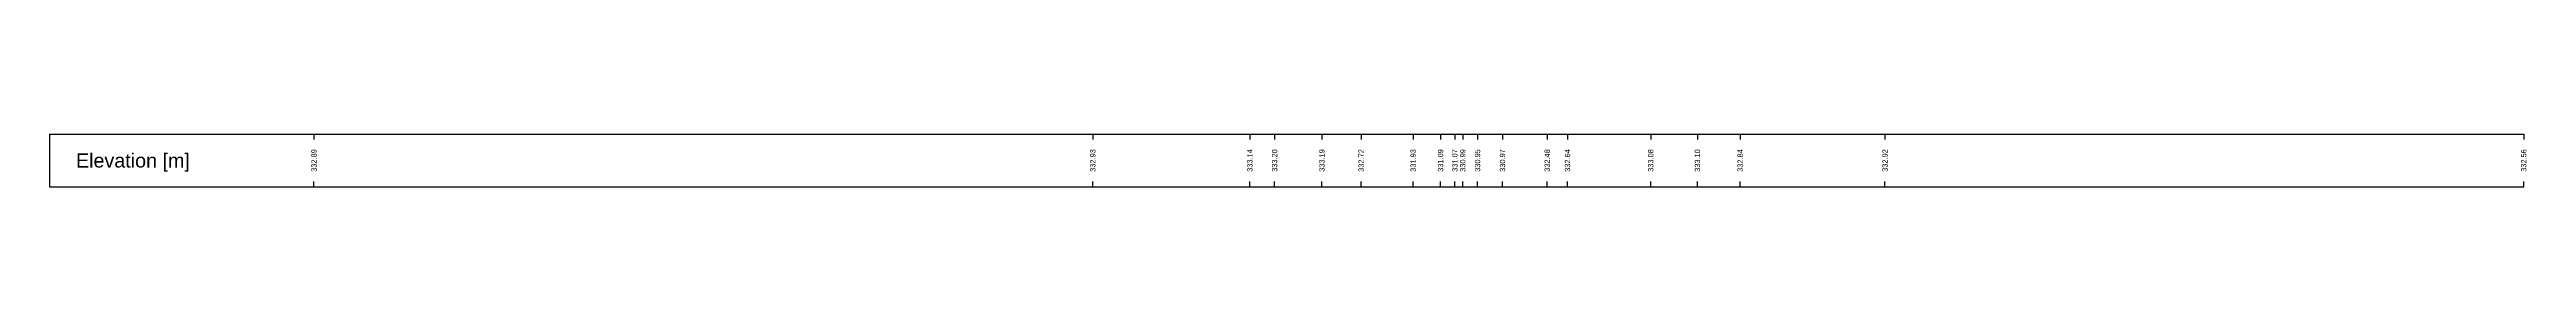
# Model space of a CAD drawing. Header units: millimetres. Extents: x -8 to 79, y -83 to 317.
# Drawn here: x -7.5 to 62.7, y 285.8 to 287.2 of the extents above; entities that cross this region are included whole.
import ezdxf
from ezdxf.enums import TextEntityAlignment as Align

# ---------------------------------------------------------------- set-up
doc = ezdxf.new("R2010")
doc.units = ezdxf.units.MM
doc.styles.get("Standard").update_dxf_attribs({"font": 'arial.ttf'})

msp = doc.modelspace()

# ---------------------------------------------------------------- linework, layer by layer
at = {"layer": 'band'}
for p, q in [((0, 287.25), (0, 287.1)), ((22.088, 287.25), (22.088, 287.1)), ((26.542, 287.25), (26.542, 287.1)), ((27.245, 287.25), (27.245, 287.1)), ((28.585, 287.25), (28.585, 287.1)), ((29.698, 287.25), (29.698, 287.1)), ((31.173, 287.25), (31.173, 287.1)), ((31.95, 287.25), (31.95, 287.1)), ((32.356, 287.25), (32.356, 287.1)), ((32.581, 287.25), (32.581, 287.1)), ((33, 287.25), (33, 287.1)), ((33.707, 287.25), (33.707, 287.1)), ((34.975, 287.25), (34.975, 287.1)), ((35.551, 287.25), (35.551, 287.1)), ((37.911, 287.25), (37.911, 287.1)), ((39.235, 287.25), (39.235, 287.1)), ((40.447, 287.25), (40.447, 287.1)), ((44.555, 287.25), (44.555, 287.1)), ((62.671, 287.25), (62.671, 287.1)), ((0, 285.75), (0, 285.9)), ((22.088, 285.75), (22.088, 285.9)), ((26.542, 285.75), (26.542, 285.9)), ((27.245, 285.75), (27.245, 285.9)), ((28.585, 285.75), (28.585, 285.9)), ((29.698, 285.75), (29.698, 285.9)), ((31.173, 285.75), (31.173, 285.9)), ((31.95, 285.75), (31.95, 285.9)), ((32.356, 285.75), (32.356, 285.9)), ((32.581, 285.75), (32.581, 285.9)), ((33, 285.75), (33, 285.9)), ((33.707, 285.75), (33.707, 285.9)), ((34.975, 285.75), (34.975, 285.9)), ((35.551, 285.75), (35.551, 285.9)), ((37.911, 285.75), (37.911, 285.9)), ((39.235, 285.75), (39.235, 285.9)), ((40.447, 285.75), (40.447, 285.9)), ((44.555, 285.75), (44.555, 285.9)), ((62.671, 285.75), (62.671, 285.9))]:
    msp.add_line(p, q, dxfattribs=at)
at = {"layer": 'frame'}
for p, q in [((-7.5, 287.25), (62.671, 287.25)), ((-7.5, 287.25), (-7.5, 285.75)), ((-7.5, 285.75), (62.671, 285.75))]:
    msp.add_line(p, q, dxfattribs=at)

# ---------------------------------------------------------------- texts
msp.add_text('Elevation [m]', height=0.4).set_placement((-6.75, 286.5), align=Align.MIDDLE_LEFT)
for s, p in [('332.89', (0, 286.5)), ('332.93', (22.088, 286.5)), ('333.14', (26.542, 286.5)), ('333.20', (27.245, 286.5)), ('333.19', (28.585, 286.5)), ('332.72', (29.698, 286.5)), ('331.93', (31.173, 286.5)), ('331.09', (31.95, 286.5)), ('331.07', (32.356, 286.5)), ('330.99', (32.581, 286.5)), ('330.95', (33, 286.5)), ('330.97', (33.707, 286.5)), ('332.48', (34.975, 286.5)), ('332.64', (35.551, 286.5)), ('333.08', (37.911, 286.5)), ('333.10', (39.235, 286.5)), ('332.84', (40.447, 286.5)), ('332.92', (44.555, 286.5)), ('332.56', (62.671, 286.5))]:
    msp.add_text(s, height=0.15, rotation=90).set_placement(p, align=Align.MIDDLE)

doc.saveas('drawing.dxf')
